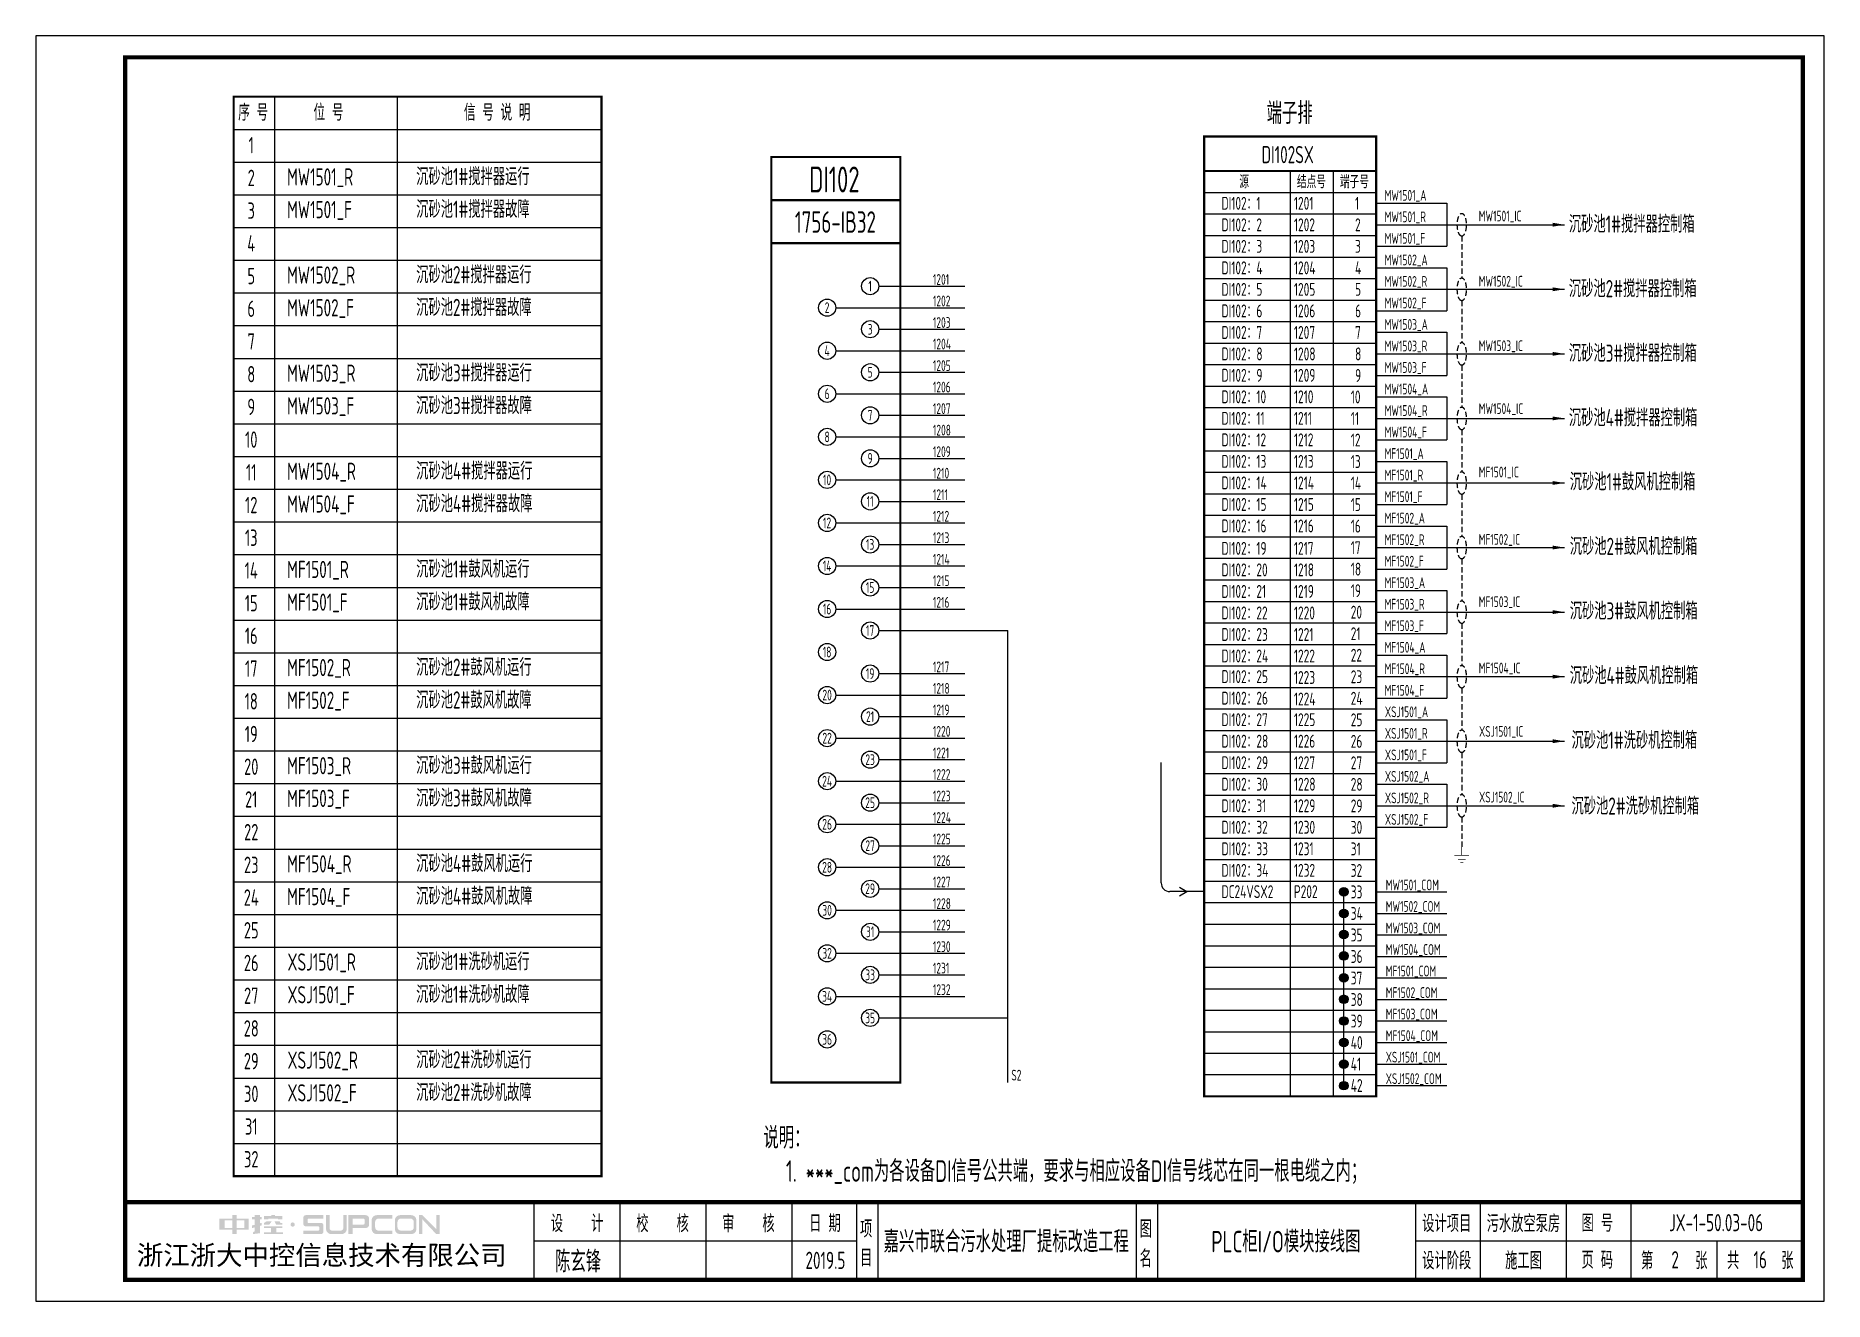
# Model space of a CAD drawing. Header units: millimetres. Extents: x 30557 to 235556, y -116603 to -73383.
# Drawn here: x 130589 to 134747, y -79651 to -76711 of the extents above; entities that cross this region are included whole.
import ezdxf
from ezdxf.enums import TextEntityAlignment as Align

# ---------------------------------------------------------------- set-up
doc = ezdxf.new("R2010")
doc.units = ezdxf.units.MM
doc.linetypes.add('DASHED2', pattern=[0.375, 0.25, -0.125])
doc.layers.add('1', color=3, linetype='Continuous')
doc.layers.add('符号层', color=3, linetype='Continuous')
doc.layers.add('_Drawing', color=7, linetype='Continuous', lineweight=25)
doc.styles.add('supcon', font='sceie.shx', dxfattribs={"width": 0.75, "height": 40, "bigfont": 'sceic.shx'})
doc.styles.add('Title', font='', dxfattribs={"height": 45})
doc.styles.get('Title').set_extended_font_data('SimHei')

msp = doc.modelspace()

# ---------------------------------------------------------------- texts
at = {"style": 'supcon', "width": 0.75}
for s, p in [('序 号', (131094, -76908)), ('位 号', (131269.1, -76908)), ('信 号 说 明', (131661.4, -76908)), ('1', (131089.5, -76984)), ('2', (131089.5, -77060)), ('3', (131089.5, -77136)), ('4', (131089.5, -77212)), ('5', (131089.5, -77288)), ('6', (131089.5, -77364)), ('7', (131089.5, -77440)), ('8', (131089.5, -77516)), ('9', (131089.5, -77592)), ('10', (131089.5, -77668)), ('11', (131089.5, -77744)), ('12', (131089.5, -77820)), ('13', (131089.5, -77896)), ('14', (131089.5, -77972)), ('15', (131089.5, -78048)), ('16', (131089.5, -78124)), ('17', (131089.5, -78200)), ('18', (131089.5, -78276)), ('19', (131089.5, -78352)), ('20', (131089.5, -78428)), ('21', (131089.5, -78504)), ('22', (131089.5, -78580)), ('23', (131089.5, -78656)), ('24', (131089.5, -78732)), ('25', (131089.5, -78808)), ('26', (131089.5, -78884)), ('27', (131089.5, -78960)), ('28', (131089.5, -79036)), ('29', (131089.5, -79112)), ('30', (131089.5, -79188)), ('31', (131089.5, -79264)), ('32', (131089.5, -79340))]:
    msp.add_text(s, height=38, dxfattribs=at).set_placement(p, align=Align.CENTER)
at = {"linetype": 'Continuous', "style": 'supcon', "width": 0.75}
for s, height, p in [('MW1501_R', 40, (131172.9, -77058.7)), ('沉砂池1#搅拌器运行', 40, (131473, -77057.9)), ('MW1501_A', 25, (133724.5, -77094)), ('MW1501_F', 40, (131172.9, -77134.7)), ('沉砂池1#搅拌器故障', 40, (131473, -77133.9)), ('MW1501_R', 25, (133724.5, -77144)), ('MW1501_IC', 25, (133943.3, -77142.1)), ('沉砂池1#搅拌器控制箱', 40, (134152.9, -77168.3)), ('MW1501_F', 25, (133724.5, -77194)), ('MW1502_R', 40, (131172.9, -77286.7)), ('沉砂池2#搅拌器运行', 40, (131473, -77285.9)), ('MW1502_A', 25, (133724.5, -77244)), ('MW1502_R', 25, (133724.5, -77294)), ('MW1502_IC', 25, (133943.3, -77293.5)), ('沉砂池2#搅拌器控制箱', 40, (134152.9, -77318.3)), ('MW1502_F', 40, (131172.9, -77362.7)), ('沉砂池2#搅拌器故障', 40, (131473, -77361.9)), ('MW1502_F', 25, (133724.5, -77344)), ('MW1503_A', 25, (133724.5, -77394)), ('MW1503_R', 25, (133724.5, -77444)), ('MW1503_IC', 25, (133943.3, -77443.5)), ('沉砂池3#搅拌器控制箱', 40, (134152.9, -77468.3)), ('MW1503_R', 40, (131172.9, -77514.7)), ('沉砂池3#搅拌器运行', 40, (131473, -77513.9)), ('MW1503_F', 25, (133724.5, -77494)), ('沉砂池3#搅拌器故障', 40, (131473, -77589.9)), ('MW1504_A', 25, (133724.5, -77544)), ('MW1503_F', 40, (131172.9, -77590.7)), ('MW1504_R', 25, (133724.5, -77594)), ('MW1504_IC', 25, (133943.3, -77589.5)), ('沉砂池4#搅拌器控制箱', 40, (134152.9, -77618.3)), ('MW1504_F', 25, (133724.5, -77644)), ('MF1501_A', 25, (133724.5, -77694)), ('MW1504_R', 40, (131172.9, -77742.7)), ('沉砂池4#搅拌器运行', 40, (131473, -77741.9)), ('MF1501_IC', 25, (133943.3, -77736.8)), ('MF1501_R', 25, (133724.5, -77744)), ('沉砂池1#鼓风机控制箱', 40, (134154.9, -77767.1)), ('MW1504_F', 40, (131172.9, -77818.7)), ('沉砂池4#搅拌器故障', 40, (131473, -77817.9)), ('MF1501_F', 25, (133724.5, -77794)), ('MF1502_A', 25, (133724.5, -77844)), ('MF1502_R', 25, (133724.5, -77894)), ('MF1502_IC', 25, (133943.3, -77893.5)), ('沉砂池2#鼓风机控制箱', 40, (134154.9, -77917.1)), ('MF1502_F', 25, (133724.5, -77944)), ('MF1501_R', 40, (131172.9, -77970.7)), ('沉砂池1#鼓风机运行', 40, (131473, -77969.9)), ('沉砂池1#鼓风机故障', 40, (131473, -78045.9)), ('MF1503_A', 25, (133724.5, -77994)), ('MF1501_F', 40, (131172.9, -78046.7)), ('MF1503_R', 25, (133724.5, -78044)), ('MF1503_IC', 25, (133943.3, -78038.2)), ('沉砂池3#鼓风机控制箱', 40, (134154.9, -78067.1)), ('MF1503_F', 25, (133724.5, -78094)), ('MF1504_A', 25, (133724.5, -78144)), ('MF1502_R', 40, (131172.9, -78198.7)), ('沉砂池2#鼓风机运行', 40, (131473, -78197.9)), ('MF1504_R', 25, (133724.5, -78194)), ('MF1504_IC', 25, (133943.3, -78192.2)), ('沉砂池4#鼓风机控制箱', 40, (134154.9, -78217.1)), ('MF1502_F', 40, (131172.9, -78274.7)), ('沉砂池2#鼓风机故障', 40, (131473, -78273.9)), ('MF1504_F', 25, (133724.5, -78244)), ('XSJ1501_A', 25, (133725.2, -78294)), ('XSJ1501_R', 25, (133725.2, -78344)), ('XSJ1501_IC', 25, (133944, -78339.5)), ('沉砂池1#洗砂机控制箱', 40, (134159, -78367.5)), ('XSJ1501_F', 25, (133725.2, -78394)), ('MF1503_R', 40, (131172.9, -78426.7)), ('沉砂池3#鼓风机运行', 40, (131473, -78425.9)), ('XSJ1502_A', 25, (133725.2, -78444)), ('沉砂池3#鼓风机故障', 40, (131473, -78501.9)), ('MF1503_F', 40, (131172.9, -78502.7)), ('XSJ1502_R', 25, (133725.2, -78494)), ('XSJ1502_IC', 25, (133944, -78492.2)), ('沉砂池2#洗砂机控制箱', 40, (134159, -78520.5)), ('XSJ1502_F', 25, (133725.2, -78544)), ('MF1504_R', 40, (131172.9, -78654.7)), ('沉砂池4#鼓风机运行', 40, (131473, -78653.9)), ('MF1504_F', 40, (131172.9, -78730.7)), ('沉砂池4#鼓风机故障', 40, (131473, -78729.9)), ('XSJ1501_R', 40, (131173.9, -78882.7)), ('沉砂池1#洗砂机运行', 40, (131473, -78881.9)), ('XSJ1501_F', 40, (131173.9, -78958.7)), ('沉砂池1#洗砂机故障', 40, (131473, -78957.9)), ('XSJ1502_R', 40, (131173.9, -79110.7)), ('沉砂池2#洗砂机运行', 40, (131473, -79109.9)), ('XSJ1502_F', 40, (131173.9, -79186.7)), ('沉砂池2#洗砂机故障', 40, (131473, -79185.9))]:
    msp.add_text(s, height=height, dxfattribs=at).set_placement(p)
at = {"color": 3, "style": 'supcon', "width": 0.75}
for s, height, p in [('DI102', 60, (132445.3, -77044.6)), ('污水放空泵房', 40, (134047.3, -79468.3)), ('陈玄锋', 50, (131849.4, -79555.9)), ('2019.5', 40, (132424.4, -79555.9)), ('2', 40, (134399.9, -79554.5)), ('16', 40, (134597.8, -79554.5))]:
    msp.add_text(s, height=height, dxfattribs=at).set_placement(p, align=Align.MIDDLE)
for s, p in [('DI102：1', (133345.3, -77115)), ('DI102：2', (133345.3, -77165)), ('DI102：3', (133345.3, -77215)), ('DI102：4', (133345.3, -77265)), ('DI102：5', (133345.3, -77315)), ('DI102：6', (133345.3, -77365)), ('DI102：7', (133345.3, -77415)), ('DI102：8', (133345.3, -77465)), ('DI102：9', (133345.3, -77514.6)), ('DI102：10', (133345.3, -77564.6)), ('DI102：11', (133345.3, -77614.6)), ('DI102：12', (133345.3, -77664.6)), ('DI102：13', (133345.3, -77714.6)), ('DI102：14', (133345.3, -77764.6)), ('DI102：15', (133345.3, -77814.6)), ('DI102：16', (133345.3, -77864.6)), ('DI102：19', (133345.3, -77916.7)), ('DI102：20', (133345.3, -77966.7)), ('DI102：21', (133345.3, -78016.7)), ('DI102：22', (133345.3, -78066.7)), ('DI102：23', (133345.3, -78116.7)), ('DI102：24', (133345.3, -78166.7)), ('DI102：25', (133345.3, -78214.7)), ('DI102：26', (133345.3, -78264.7)), ('DI102：27', (133345.3, -78314.7)), ('DI102：28', (133345.3, -78364.7)), ('DI102：29', (133345.3, -78414.7)), ('DI102：30', (133345.3, -78464.7)), ('DI102：31', (133345.3, -78514.7)), ('DI102：32', (133345.3, -78564.7)), ('DI102：33', (133345.3, -78614.7)), ('DI102：34', (133345.3, -78664.7))]:
    msp.add_text(s, height=30, dxfattribs=at).set_placement(p)
at = {"color": 7, "style": 'supcon', "width": 0.75}
msp.add_text('DC24VSX2', height=30, dxfattribs=at).set_placement((133345.3, -78714.3))
at = {"insert": (133727.1, -78671.2), "char_height": 25, "attachment_point": 1, "line_spacing_factor": 1.2, "style": 'supcon'}
msp.add_mtext('MW1501_COM\\PMW1502_COM\\PMW1503_COM\\PMW1504_COM\\PMF1501_COM\\PMF1502_COM\\PMF1503_COM\\PMF1504_COM\\PXSJ1501_COM\\PXSJ1502_COM\\P', dxfattribs=at)
at = {"layer": '1', "style": 'supcon', "width": 0.75}
msp.add_text('DI102SX', height=40, dxfattribs=at).set_placement((133499.2, -77006.9), align=Align.CENTER)
at = {"layer": '1', "color": 3, "style": 'supcon', "width": 0.75}
for s, height, p in [('1201', 30, (133513.6, -77115)), ('1202', 30, (133513.6, -77165)), ('1203', 30, (133513.6, -77215)), ('1204', 30, (133513.6, -77265)), ('1201', 25, (132674.3, -77289.5)), ('1205', 30, (133513.6, -77315)), ('1202', 25, (132674.3, -77339.5)), ('1206', 30, (133513.6, -77365)), ('1203', 25, (132674.3, -77389.5)), ('1204', 25, (132674.3, -77439.5)), ('1207', 30, (133513.6, -77415)), ('1208', 30, (133513.6, -77465)), ('1205', 25, (132674.3, -77489.5)), ('1209', 30, (133513.6, -77514.6)), ('1206', 25, (132674.3, -77539.5)), ('1210', 30, (133513.6, -77564.6)), ('1207', 25, (132674.3, -77589.5)), ('1211', 30, (133513.6, -77614.6)), ('1208', 25, (132674.3, -77639.5)), ('1209', 25, (132674.3, -77689.5)), ('1212', 30, (133513.6, -77664.6)), ('1213', 30, (133513.6, -77714.6)), ('1210', 25, (132674.3, -77739.5)), ('1214', 30, (133513.6, -77764.6)), ('1211', 25, (132674.3, -77789.5)), ('1215', 30, (133513.6, -77814.6)), ('1212', 25, (132674.3, -77839.5)), ('1216', 30, (133513.6, -77864.6)), ('1213', 25, (132674.3, -77889.5)), ('1214', 25, (132674.3, -77939.5)), ('1217', 30, (133513.6, -77916.7)), ('1218', 30, (133513.6, -77966.7)), ('1215', 25, (132674.3, -77989.5)), ('1219', 30, (133513.6, -78016.7)), ('1216', 25, (132674.3, -78039.5)), ('1220', 30, (133513.6, -78066.7)), ('1221', 30, (133513.6, -78116.7)), ('1217', 25, (132674.3, -78189.5)), ('1222', 30, (133513.6, -78166.7)), ('1223', 30, (133513.6, -78216.7)), ('1218', 25, (132674.3, -78239.5)), ('1224', 30, (133513.6, -78266.7)), ('1219', 25, (132674.3, -78289.5)), ('1225', 30, (133513.6, -78314.7)), ('1220', 25, (132674.3, -78339.5)), ('1226', 30, (133513.6, -78364.7)), ('1221', 25, (132674.3, -78389.5)), ('1222', 25, (132674.3, -78439.5)), ('1227', 30, (133513.6, -78414.7)), ('1228', 30, (133513.6, -78464.7)), ('1223', 25, (132674.3, -78489.5)), ('1229', 30, (133513.6, -78514.7)), ('1224', 25, (132674.3, -78539.5)), ('1230', 30, (133513.6, -78564.7)), ('1225', 25, (132674.3, -78589.5)), ('1231', 30, (133513.6, -78614.7)), ('1226', 25, (132674.3, -78639.5)), ('1227', 25, (132674.3, -78689.5)), ('1232', 30, (133513.6, -78664.7)), ('P202', 30, (133513.6, -78714.3)), ('1228', 25, (132674.3, -78739.5)), ('1229', 25, (132674.3, -78789.5)), ('1230', 25, (132674.3, -78839.5)), ('1231', 25, (132674.3, -78889.5)), ('1232', 25, (132674.3, -78939.5)), ('S2', 25, (132856.6, -79138.1))]:
    msp.add_text(s, height=height, dxfattribs=at).set_placement(p)
at = {"layer": '_Drawing', "color": 3, "style": 'supcon', "width": 0.75}
for s, height, p in [('说明：', 50, (132333.8, -79268.8)), ('1. ***_com为各设备DI信号公共端，要求与相应设备DI信号线芯在同一根电缆之内；', 50, (133007.1, -79348.1)), ('JX-1-50.03-06', 40, (134495.1, -79468.3)), ('嘉兴市联合污水处理厂提标改造工程', 50, (132844.9, -79509.8)), ('PLC柜I/O模块接线图', 50, (133494.9, -79509.8))]:
    msp.add_text(s, height=height, dxfattribs=at).set_placement(p, align=Align.MIDDLE)
at = {"layer": '符号层', "color": 4, "style": 'supcon', "width": 0.75}
msp.add_text('端子排', height=50, dxfattribs=at).set_placement((133450.4, -76915.5))

# ---------------------------------------------------------------- blocks, each defined once
blk = doc.blocks.new('中控·SUPCON')
at = {"linetype": 'Continuous'}
h = blk.add_hatch(color=2, dxfattribs=at)
h.dxf.hatch_style = 1
h.paths.add_polyline_path([(34, 33), (20, 33), (20, 37), (15, 37), (15, 36), (15, 33), (0, 33), (0, 20), (13, 20), (15, 20), (15, 15), (20, 15), (20, 20), (22, 20), (34, 20)])
h.paths.add_polyline_path([(20, 30), (20, 31), (29, 31), (29, 22), (20, 22)], flags=16)
h.paths.add_polyline_path([(15, 30), (15, 22), (6, 22), (6, 31), (15, 31)], flags=16)
h.paths.add_polyline_path([(47, 32), (49, 32), (49, 35), (47, 35), (47, 37), (41, 37), (41, 35), (38, 35), (38, 32), (41, 32), (41, 25.8), (38, 25), (38, 22), (41, 22.8), (41, 18.3), (39, 17), (39, 15), (47, 16), (47, 24.5), (49, 25), (49, 28), (47, 27.5)])
h.paths.add_polyline_path([(61, 30), (55, 30), (52, 28), (52, 26), (58, 26)])
h.paths.add_polyline_path([(73, 28), (71, 28), (70, 30), (64, 30), (66, 26), (73, 26)])
h.paths.add_polyline_path([(73, 36), (64.6, 36), (64.6, 37), (60.4, 37), (60.4, 36), (52, 36), (52, 32), (56.8, 32), (56.8, 33.1), (68.2, 33.1), (68.2, 32), (73, 32)])
h.paths.add_polyline_path([(66, 22), (73, 22), (73, 24), (52, 24), (52, 22), (60, 22), (60, 17), (52, 17), (52, 15), (74, 15), (74, 17), (66, 17)])
h.paths.add_polyline_path([(82.7, 26.1, 1), (87.6, 26.1, 1)])
h.paths.add_polyline_path([(118, 28), (103.5, 28, -0.414214), (102.5, 29), (102.5, 32, -0.414214), (103.5, 33), (121, 33), (121, 37), (100.5, 37, 0.414214), (97.5, 34), (97.5, 27, 0.414214), (100.5, 24), (115, 24, -0.414214), (116, 23), (116, 20, -0.414214), (115, 19), (97.5, 19), (97.5, 15), (118, 15, 0.414214), (121, 18), (121, 25, 0.414214)])
h.paths.add_polyline_path([(128, 37), (124, 37), (124, 36), (124, 21, 0.414214), (130, 15), (142, 15, 0.414214), (148, 21), (148, 37), (144, 37), (144, 22, -0.414214), (141, 19), (131, 19, -0.414214), (128, 22)])
h.paths.add_polyline_path([(174, 26), (174, 33, 0.414214), (170, 37), (150, 37), (150, 36), (150, 15), (155, 15), (155, 22), (170, 22, 0.414214)])
h.paths.add_polyline_path([(167, 26), (155, 26), (155, 33), (167, 33, -0.414214), (169, 31), (169, 28, -0.414214)], flags=16)
h.paths.add_polyline_path([(201, 19), (185, 19, -0.414214), (181, 23), (181, 29, -0.414214), (185, 33), (201, 33), (201, 37), (183, 37, 0.414214), (177, 31), (177, 21, 0.414214), (183, 15), (201, 15)])
h.paths.add_polyline_path([(229, 21), (229, 31, 0.414214), (223, 37), (210, 37, 0.414214), (204, 31), (204, 21, 0.414214), (210, 15), (223, 15, 0.414214)])
h.paths.add_polyline_path([(207, 23), (207, 29, -0.414214), (211, 33), (222, 33, -0.414214), (226, 29), (226, 23, -0.414214), (222, 19), (211, 19, -0.414214)], flags=16)
h.paths.add_polyline_path([(236, 32.1), (252, 15), (256, 15), (256, 37), (252, 37), (252, 21), (236, 37), (232, 37), (232, 36), (232, 15), (236, 15)])
h = blk.add_hatch(color=2, dxfattribs=at)
h.dxf.hatch_style = 1
h.paths.add_polyline_path([(34, 33), (20, 33), (20, 37), (15, 37), (15, 36), (15, 33), (0, 33), (0, 20), (13, 20), (15, 20), (15, 15), (20, 15), (20, 20), (22, 20), (34, 20)])
h.paths.add_polyline_path([(20, 30), (20, 31), (29, 31), (29, 22), (20, 22)], flags=16)
h.paths.add_polyline_path([(15, 30), (15, 22), (6, 22), (6, 31), (15, 31)], flags=16)
h.paths.add_polyline_path([(47, 32), (49, 32), (49, 35), (47, 35), (47, 37), (41, 37), (41, 35), (38, 35), (38, 32), (41, 32), (41, 25.8), (38, 25), (38, 22), (41, 22.8), (41, 18.3), (39, 17), (39, 15), (47, 16), (47, 24.5), (49, 25), (49, 28), (47, 27.5)])
h.paths.add_polyline_path([(61, 30), (55, 30), (52, 28), (52, 26), (58, 26)])
h.paths.add_polyline_path([(73, 28), (71, 28), (70, 30), (64, 30), (66, 26), (73, 26)])
h.paths.add_polyline_path([(73, 36), (64.6, 36), (64.6, 37), (60.4, 37), (60.4, 36), (52, 36), (52, 32), (56.8, 32), (56.8, 33.1), (68.2, 33.1), (68.2, 32), (73, 32)])
h.paths.add_polyline_path([(66, 22), (73, 22), (73, 24), (52, 24), (52, 22), (60, 22), (60, 17), (52, 17), (52, 15), (74, 15), (74, 17), (66, 17)])
h.paths.add_polyline_path([(82.7, 26.1, 1), (87.6, 26.1, 1)])
h.paths.add_polyline_path([(118, 28), (103.5, 28, -0.414214), (102.5, 29), (102.5, 32, -0.414214), (103.5, 33), (121, 33), (121, 37), (100.5, 37, 0.414214), (97.5, 34), (97.5, 27, 0.414214), (100.5, 24), (115, 24, -0.414214), (116, 23), (116, 20, -0.414214), (115, 19), (97.5, 19), (97.5, 15), (118, 15, 0.414214), (121, 18), (121, 25, 0.414214)])
h.paths.add_polyline_path([(128, 37), (124, 37), (124, 36), (124, 21, 0.414214), (130, 15), (142, 15, 0.414214), (148, 21), (148, 37), (144, 37), (144, 22, -0.414214), (141, 19), (131, 19, -0.414214), (128, 22)])
h.paths.add_polyline_path([(174, 26), (174, 33, 0.414214), (170, 37), (150, 37), (150, 36), (150, 15), (155, 15), (155, 22), (170, 22, 0.414214)])
h.paths.add_polyline_path([(167, 26), (155, 26), (155, 33), (167, 33, -0.414214), (169, 31), (169, 28, -0.414214)], flags=16)
h.paths.add_polyline_path([(201, 19), (185, 19, -0.414214), (181, 23), (181, 29, -0.414214), (185, 33), (201, 33), (201, 37), (183, 37, 0.414214), (177, 31), (177, 21, 0.414214), (183, 15), (201, 15)])
h.paths.add_polyline_path([(229, 21), (229, 31, 0.414214), (223, 37), (210, 37, 0.414214), (204, 31), (204, 21, 0.414214), (210, 15), (223, 15, 0.414214)])
h.paths.add_polyline_path([(207, 23), (207, 29, -0.414214), (211, 33), (222, 33, -0.414214), (226, 29), (226, 23, -0.414214), (222, 19), (211, 19, -0.414214)], flags=16)
h.paths.add_polyline_path([(236, 32.1), (252, 15), (256, 15), (256, 37), (252, 37), (252, 21), (236, 37), (232, 37), (232, 36), (232, 15), (236, 15)])
h = blk.add_hatch(color=2, dxfattribs=at)
h.dxf.hatch_style = 1
h.paths.add_polyline_path([(34, 33), (20, 33), (20, 37), (15, 37), (15, 36), (15, 33), (0, 33), (0, 20), (13, 20), (15, 20), (15, 15), (20, 15), (20, 20), (22, 20), (34, 20)])
h.paths.add_polyline_path([(20, 30), (20, 31), (29, 31), (29, 22), (20, 22)], flags=16)
h.paths.add_polyline_path([(15, 30), (15, 22), (6, 22), (6, 31), (15, 31)], flags=16)
h.paths.add_polyline_path([(47, 32), (49, 32), (49, 35), (47, 35), (47, 37), (41, 37), (41, 35), (38, 35), (38, 32), (41, 32), (41, 25.8), (38, 25), (38, 22), (41, 22.8), (41, 18.3), (39, 17), (39, 15), (47, 16), (47, 24.5), (49, 25), (49, 28), (47, 27.5)])
h.paths.add_polyline_path([(61, 30), (55, 30), (52, 28), (52, 26), (58, 26)])
h.paths.add_polyline_path([(73, 28), (71, 28), (70, 30), (64, 30), (66, 26), (73, 26)])
h.paths.add_polyline_path([(73, 36), (64.6, 36), (64.6, 37), (60.4, 37), (60.4, 36), (52, 36), (52, 32), (56.8, 32), (56.8, 33.1), (68.2, 33.1), (68.2, 32), (73, 32)])
h.paths.add_polyline_path([(66, 22), (73, 22), (73, 24), (52, 24), (52, 22), (60, 22), (60, 17), (52, 17), (52, 15), (74, 15), (74, 17), (66, 17)])
h.paths.add_polyline_path([(82.7, 26.1, 1), (87.6, 26.1, 1)])
h.paths.add_polyline_path([(118, 28), (103.5, 28, -0.414214), (102.5, 29), (102.5, 32, -0.414214), (103.5, 33), (121, 33), (121, 37), (100.5, 37, 0.414214), (97.5, 34), (97.5, 27, 0.414214), (100.5, 24), (115, 24, -0.414214), (116, 23), (116, 20, -0.414214), (115, 19), (97.5, 19), (97.5, 15), (118, 15, 0.414214), (121, 18), (121, 25, 0.414214)])
h.paths.add_polyline_path([(128, 37), (124, 37), (124, 36), (124, 21, 0.414214), (130, 15), (142, 15, 0.414214), (148, 21), (148, 37), (144, 37), (144, 22, -0.414214), (141, 19), (131, 19, -0.414214), (128, 22)])
h.paths.add_polyline_path([(174, 26), (174, 33, 0.414214), (170, 37), (150, 37), (150, 36), (150, 15), (155, 15), (155, 22), (170, 22, 0.414214)])
h.paths.add_polyline_path([(167, 26), (155, 26), (155, 33), (167, 33, -0.414214), (169, 31), (169, 28, -0.414214)], flags=16)
h.paths.add_polyline_path([(201, 19), (185, 19, -0.414214), (181, 23), (181, 29, -0.414214), (185, 33), (201, 33), (201, 37), (183, 37, 0.414214), (177, 31), (177, 21, 0.414214), (183, 15), (201, 15)])
h.paths.add_polyline_path([(229, 21), (229, 31, 0.414214), (223, 37), (210, 37, 0.414214), (204, 31), (204, 21, 0.414214), (210, 15), (223, 15, 0.414214)])
h.paths.add_polyline_path([(207, 23), (207, 29, -0.414214), (211, 33), (222, 33, -0.414214), (226, 29), (226, 23, -0.414214), (222, 19), (211, 19, -0.414214)], flags=16)
h.paths.add_polyline_path([(236, 32.1), (252, 15), (256, 15), (256, 37), (252, 37), (252, 21), (236, 37), (232, 37), (232, 36), (232, 15), (236, 15)])
h = blk.add_hatch(color=2, dxfattribs=at)
h.dxf.hatch_style = 1
h.paths.add_polyline_path([(34, 33), (20, 33), (20, 37), (15, 37), (15, 36), (15, 33), (0, 33), (0, 20), (13, 20), (15, 20), (15, 15), (20, 15), (20, 20), (22, 20), (34, 20)])
h.paths.add_polyline_path([(20, 30), (20, 31), (29, 31), (29, 22), (20, 22)], flags=16)
h.paths.add_polyline_path([(15, 30), (15, 22), (6, 22), (6, 31), (15, 31)], flags=16)
h.paths.add_polyline_path([(47, 32), (49, 32), (49, 35), (47, 35), (47, 37), (41, 37), (41, 35), (38, 35), (38, 32), (41, 32), (41, 25.8), (38, 25), (38, 22), (41, 22.8), (41, 18.3), (39, 17), (39, 15), (47, 16), (47, 24.5), (49, 25), (49, 28), (47, 27.5)])
h.paths.add_polyline_path([(61, 30), (55, 30), (52, 28), (52, 26), (58, 26)])
h.paths.add_polyline_path([(73, 28), (71, 28), (70, 30), (64, 30), (66, 26), (73, 26)])
h.paths.add_polyline_path([(73, 36), (64.6, 36), (64.6, 37), (60.4, 37), (60.4, 36), (52, 36), (52, 32), (56.8, 32), (56.8, 33.1), (68.2, 33.1), (68.2, 32), (73, 32)])
h.paths.add_polyline_path([(66, 22), (73, 22), (73, 24), (52, 24), (52, 22), (60, 22), (60, 17), (52, 17), (52, 15), (74, 15), (74, 17), (66, 17)])
h.paths.add_polyline_path([(82.7, 26.1, 1), (87.6, 26.1, 1)])
h.paths.add_polyline_path([(118, 28), (103.5, 28, -0.414214), (102.5, 29), (102.5, 32, -0.414214), (103.5, 33), (121, 33), (121, 37), (100.5, 37, 0.414214), (97.5, 34), (97.5, 27, 0.414214), (100.5, 24), (115, 24, -0.414214), (116, 23), (116, 20, -0.414214), (115, 19), (97.5, 19), (97.5, 15), (118, 15, 0.414214), (121, 18), (121, 25, 0.414214)])
h.paths.add_polyline_path([(128, 37), (124, 37), (124, 36), (124, 21, 0.414214), (130, 15), (142, 15, 0.414214), (148, 21), (148, 37), (144, 37), (144, 22, -0.414214), (141, 19), (131, 19, -0.414214), (128, 22)])
h.paths.add_polyline_path([(174, 26), (174, 33, 0.414214), (170, 37), (150, 37), (150, 36), (150, 15), (155, 15), (155, 22), (170, 22, 0.414214)])
h.paths.add_polyline_path([(167, 26), (155, 26), (155, 33), (167, 33, -0.414214), (169, 31), (169, 28, -0.414214)], flags=16)
h.paths.add_polyline_path([(201, 19), (185, 19, -0.414214), (181, 23), (181, 29, -0.414214), (185, 33), (201, 33), (201, 37), (183, 37, 0.414214), (177, 31), (177, 21, 0.414214), (183, 15), (201, 15)])
h.paths.add_polyline_path([(229, 21), (229, 31, 0.414214), (223, 37), (210, 37, 0.414214), (204, 31), (204, 21, 0.414214), (210, 15), (223, 15, 0.414214)])
h.paths.add_polyline_path([(207, 23), (207, 29, -0.414214), (211, 33), (222, 33, -0.414214), (226, 29), (226, 23, -0.414214), (222, 19), (211, 19, -0.414214)], flags=16)
h.paths.add_polyline_path([(236, 32.1), (252, 15), (256, 15), (256, 37), (252, 37), (252, 21), (236, 37), (232, 37), (232, 36), (232, 15), (236, 15)])
h = blk.add_hatch(color=2, dxfattribs=at)
h.dxf.hatch_style = 1
h.paths.add_polyline_path([(34, 33), (20, 33), (20, 37), (15, 37), (15, 36), (15, 33), (0, 33), (0, 20), (13, 20), (15, 20), (15, 15), (20, 15), (20, 20), (22, 20), (34, 20)])
h.paths.add_polyline_path([(20, 30), (20, 31), (29, 31), (29, 22), (20, 22)], flags=16)
h.paths.add_polyline_path([(15, 30), (15, 22), (6, 22), (6, 31), (15, 31)], flags=16)
h.paths.add_polyline_path([(47, 32), (49, 32), (49, 35), (47, 35), (47, 37), (41, 37), (41, 35), (38, 35), (38, 32), (41, 32), (41, 25.8), (38, 25), (38, 22), (41, 22.8), (41, 18.3), (39, 17), (39, 15), (47, 16), (47, 24.5), (49, 25), (49, 28), (47, 27.5)])
h.paths.add_polyline_path([(61, 30), (55, 30), (52, 28), (52, 26), (58, 26)])
h.paths.add_polyline_path([(73, 28), (71, 28), (70, 30), (64, 30), (66, 26), (73, 26)])
h.paths.add_polyline_path([(73, 36), (64.6, 36), (64.6, 37), (60.4, 37), (60.4, 36), (52, 36), (52, 32), (56.8, 32), (56.8, 33.1), (68.2, 33.1), (68.2, 32), (73, 32)])
h.paths.add_polyline_path([(66, 22), (73, 22), (73, 24), (52, 24), (52, 22), (60, 22), (60, 17), (52, 17), (52, 15), (74, 15), (74, 17), (66, 17)])
h.paths.add_polyline_path([(82.7, 26.1, 1), (87.6, 26.1, 1)])
h.paths.add_polyline_path([(118, 28), (103.5, 28, -0.414214), (102.5, 29), (102.5, 32, -0.414214), (103.5, 33), (121, 33), (121, 37), (100.5, 37, 0.414214), (97.5, 34), (97.5, 27, 0.414214), (100.5, 24), (115, 24, -0.414214), (116, 23), (116, 20, -0.414214), (115, 19), (97.5, 19), (97.5, 15), (118, 15, 0.414214), (121, 18), (121, 25, 0.414214)])
h.paths.add_polyline_path([(128, 37), (124, 37), (124, 36), (124, 21, 0.414214), (130, 15), (142, 15, 0.414214), (148, 21), (148, 37), (144, 37), (144, 22, -0.414214), (141, 19), (131, 19, -0.414214), (128, 22)])
h.paths.add_polyline_path([(174, 26), (174, 33, 0.414214), (170, 37), (150, 37), (150, 36), (150, 15), (155, 15), (155, 22), (170, 22, 0.414214)])
h.paths.add_polyline_path([(167, 26), (155, 26), (155, 33), (167, 33, -0.414214), (169, 31), (169, 28, -0.414214)], flags=16)
h.paths.add_polyline_path([(201, 19), (185, 19, -0.414214), (181, 23), (181, 29, -0.414214), (185, 33), (201, 33), (201, 37), (183, 37, 0.414214), (177, 31), (177, 21, 0.414214), (183, 15), (201, 15)])
h.paths.add_polyline_path([(229, 21), (229, 31, 0.414214), (223, 37), (210, 37, 0.414214), (204, 31), (204, 21, 0.414214), (210, 15), (223, 15, 0.414214)])
h.paths.add_polyline_path([(207, 23), (207, 29, -0.414214), (211, 33), (222, 33, -0.414214), (226, 29), (226, 23, -0.414214), (222, 19), (211, 19, -0.414214)], flags=16)
h.paths.add_polyline_path([(236, 32.1), (252, 15), (256, 15), (256, 37), (252, 37), (252, 21), (236, 37), (232, 37), (232, 36), (232, 15), (236, 15)])
h = blk.add_hatch(color=2, dxfattribs=at)
h.dxf.hatch_style = 1
h.paths.add_polyline_path([(34, 33), (20, 33), (20, 37), (15, 37), (15, 36), (15, 33), (0, 33), (0, 20), (13, 20), (15, 20), (15, 15), (20, 15), (20, 20), (22, 20), (34, 20)])
h.paths.add_polyline_path([(20, 30), (20, 31), (29, 31), (29, 22), (20, 22)], flags=16)
h.paths.add_polyline_path([(15, 30), (15, 22), (6, 22), (6, 31), (15, 31)], flags=16)
h.paths.add_polyline_path([(47, 32), (49, 32), (49, 35), (47, 35), (47, 37), (41, 37), (41, 35), (38, 35), (38, 32), (41, 32), (41, 25.8), (38, 25), (38, 22), (41, 22.8), (41, 18.3), (39, 17), (39, 15), (47, 16), (47, 24.5), (49, 25), (49, 28), (47, 27.5)])
h.paths.add_polyline_path([(61, 30), (55, 30), (52, 28), (52, 26), (58, 26)])
h.paths.add_polyline_path([(73, 28), (71, 28), (70, 30), (64, 30), (66, 26), (73, 26)])
h.paths.add_polyline_path([(73, 36), (64.6, 36), (64.6, 37), (60.4, 37), (60.4, 36), (52, 36), (52, 32), (56.8, 32), (56.8, 33.1), (68.2, 33.1), (68.2, 32), (73, 32)])
h.paths.add_polyline_path([(66, 22), (73, 22), (73, 24), (52, 24), (52, 22), (60, 22), (60, 17), (52, 17), (52, 15), (74, 15), (74, 17), (66, 17)])
h.paths.add_polyline_path([(82.7, 26.1, 1), (87.6, 26.1, 1)])
h.paths.add_polyline_path([(118, 28), (103.5, 28, -0.414214), (102.5, 29), (102.5, 32, -0.414214), (103.5, 33), (121, 33), (121, 37), (100.5, 37, 0.414214), (97.5, 34), (97.5, 27, 0.414214), (100.5, 24), (115, 24, -0.414214), (116, 23), (116, 20, -0.414214), (115, 19), (97.5, 19), (97.5, 15), (118, 15, 0.414214), (121, 18), (121, 25, 0.414214)])
h.paths.add_polyline_path([(128, 37), (124, 37), (124, 36), (124, 21, 0.414214), (130, 15), (142, 15, 0.414214), (148, 21), (148, 37), (144, 37), (144, 22, -0.414214), (141, 19), (131, 19, -0.414214), (128, 22)])
h.paths.add_polyline_path([(174, 26), (174, 33, 0.414214), (170, 37), (150, 37), (150, 36), (150, 15), (155, 15), (155, 22), (170, 22, 0.414214)])
h.paths.add_polyline_path([(167, 26), (155, 26), (155, 33), (167, 33, -0.414214), (169, 31), (169, 28, -0.414214)], flags=16)
h.paths.add_polyline_path([(201, 19), (185, 19, -0.414214), (181, 23), (181, 29, -0.414214), (185, 33), (201, 33), (201, 37), (183, 37, 0.414214), (177, 31), (177, 21, 0.414214), (183, 15), (201, 15)])
h.paths.add_polyline_path([(229, 21), (229, 31, 0.414214), (223, 37), (210, 37, 0.414214), (204, 31), (204, 21, 0.414214), (210, 15), (223, 15, 0.414214)])
h.paths.add_polyline_path([(207, 23), (207, 29, -0.414214), (211, 33), (222, 33, -0.414214), (226, 29), (226, 23, -0.414214), (222, 19), (211, 19, -0.414214)], flags=16)
h.paths.add_polyline_path([(236, 32.1), (252, 15), (256, 15), (256, 37), (252, 37), (252, 21), (236, 37), (232, 37), (232, 36), (232, 15), (236, 15)])
blk = doc.blocks.new('supcon图框')
at = {"linetype": 'Continuous'}
for p, q in [((6145.7, 4361.7), (1987.7, 4361.7)), ((1987.7, 4361.7), (1987.7, 1421.7)), ((6145.7, 1421.7), (6145.7, 4361.7)), ((1987.7, 1421.7), (6145.7, 1421.7))]:
    blk.add_line(p, q, dxfattribs=at)
for p, q in [((3145.7, 1651.7), (3145.7, 1471.7)), ((3345.7, 1651.7), (3345.7, 1471.7)), ((3545.7, 1651.7), (3545.7, 1471.7)), ((3745.7, 1651.7), (3745.7, 1471.7)), ((3895.7, 1651.7), (3895.7, 1471.7)), ((3945.7, 1651.7), (3945.7, 1471.7)), ((4545.7, 1651.7), (4545.7, 1471.7)), ((4595.7, 1651.7), (4595.7, 1471.7)), ((5195.7, 1651.7), (5195.7, 1471.7)), ((5345.7, 1651.7), (5345.7, 1471.7)), ((5545.7, 1651.7), (5545.7, 1471.7)), ((5695.7, 1651.7), (5695.7, 1471.7)), ((3145.7, 1561.7), (3895.7, 1561.7)), ((5195.7, 1561.7), (6095.7, 1561.7)), ((5895.7, 1561.7), (5895.7, 1471.7))]:
    blk.add_line(p, q)
at = {"linetype": 'Continuous', "const_width": 10}
blk.add_lwpolyline([(2195.7, 4311.7), (6095.7, 4311.7), (6095.7, 1471.7), (2195.7, 1471.7)], close=True, dxfattribs=at)
blk.add_lwpolyline([(2195.7, 1651.7), (6095.7, 1651.7)], dxfattribs=at)
at = {"linetype": 'Continuous', "xscale": 2, "yscale": 2, "zscale": 2}
blk.add_blockref('中控·SUPCON', (2414.6, 1547.7), dxfattribs=at)
at = {"style": 'supcon', "width": 0.75}
for s, p in [('设    计', (3246.2, 1604.2)), ('校    核', (3444.8, 1604.2)), ('审    核', (3644.5, 1604.2)), ('日 期', (3822.5, 1604.2)), ('设计项目', (5268, 1604.2)), ('图 号', (5618, 1604.2)), ('项', (3918.2, 1590.7)), ('图', (4568.2, 1590.7)), ('目', (3918.2, 1522.9)), ('名', (4568.2, 1522.9)), ('设计阶段', (5268, 1518.1)), ('施工图', (5446.5, 1518.1)), ('页 码', (5618, 1518.1)), ('第      张', (5797, 1518.1)), ('共      张', (5997, 1518.1))]:
    blk.add_text(s, height=40, dxfattribs=at).set_placement(p, align=Align.MIDDLE)
at = {"style": 'Title'}
blk.add_text('浙江浙大中控信息技术有限公司', height=45, dxfattribs=at).set_placement((2222.8, 1506.2))
blk = doc.blocks.new('DI端子_42')
at = {"lineweight": -3}
h = blk.add_hatch(color=256, dxfattribs=at)
h.dxf.hatch_style = 1
h.paths.add_polyline_path([(10680.5, 453.6, 1), (10660.5, 453.6, 1)])
h = blk.add_hatch(color=256, dxfattribs=at)
h.dxf.hatch_style = 1
h.paths.add_polyline_path([(10680.5, 403.6, 1), (10660.5, 403.6, 1)])
h = blk.add_hatch(color=256, dxfattribs=at)
h.dxf.hatch_style = 1
h.paths.add_polyline_path([(10680.5, 354.9, 1), (10660.5, 354.9, 1)])
h = blk.add_hatch(color=256, dxfattribs=at)
h.dxf.hatch_style = 1
h.paths.add_polyline_path([(10680.5, 304.9, 1), (10660.5, 304.9, 1)])
h = blk.add_hatch(color=256, dxfattribs=at)
h.dxf.hatch_style = 1
h.paths.add_polyline_path([(10680.5, 254.2, 1), (10660.5, 254.2, 1)])
h = blk.add_hatch(color=256, dxfattribs=at)
h.dxf.hatch_style = 1
h.paths.add_polyline_path([(10680.5, 204.2, 1), (10660.5, 204.2, 1)])
h = blk.add_hatch(color=256, dxfattribs=at)
h.dxf.hatch_style = 1
h.paths.add_polyline_path([(10680.5, 153.8, 1), (10660.5, 153.8, 1)])
h = blk.add_hatch(color=256, dxfattribs=at)
h.dxf.hatch_style = 1
h.paths.add_polyline_path([(10680.5, 103.8, 1), (10660.5, 103.8, 1)])
h = blk.add_hatch(color=256, dxfattribs=at)
h.dxf.hatch_style = 1
h.paths.add_polyline_path([(10680.5, 53.5, 1), (10660.5, 53.5, 1)])
h = blk.add_hatch(color=256, dxfattribs=at)
h.dxf.hatch_style = 1
h.paths.add_polyline_path([(10680.5, 3.5, 1), (10660.5, 3.5, 1)])
for p, q in [((10345.5, 2208.8), (10345.5, 78.8)), ((10745.5, 2208.8), (10345.5, 2208.8)), ((10745.5, 78.8), (10745.5, 2208.8)), ((10545.5, 2128.8), (10545.5, 78.8)), ((10645.5, 2128.8), (10645.5, 78.8)), ((10345.5, 2078.8), (10745.5, 2078.8)), ((10345.5, 2028.8), (10745.5, 2028.8)), ((10345.5, 1978.8), (10745.5, 1978.8)), ((10345.5, 1928.8), (10745.5, 1928.8)), ((10345.5, 1878.8), (10745.5, 1878.8)), ((10345.5, 1828.8), (10745.5, 1828.8)), ((10345.5, 1778.8), (10745.5, 1778.8)), ((10345.5, 1728.8), (10745.5, 1728.8)), ((10345.5, 1678.8), (10745.5, 1678.8)), ((10345.5, 1628.8), (10745.5, 1628.8)), ((10345.5, 1578.8), (10745.5, 1578.8)), ((10345.5, 1528.8), (10745.5, 1528.8)), ((10345.5, 1478.8), (10745.5, 1478.8)), ((10345.5, 1428.8), (10745.5, 1428.8)), ((10345.5, 1378.8), (10745.5, 1378.8)), ((10345.5, 1328.8), (10745.5, 1328.8)), ((10345.5, 1278.8), (10745.5, 1278.8)), ((10345.5, 1228.8), (10745.5, 1228.8)), ((10345.5, 1178.8), (10745.5, 1178.8)), ((10345.5, 1128.8), (10745.5, 1128.8)), ((10345.5, 1078.8), (10745.5, 1078.8)), ((10345.5, 1028.8), (10745.5, 1028.8)), ((10345.5, 978.8), (10745.5, 978.8)), ((10345.5, 928.8), (10745.5, 928.8)), ((10345.5, 878.8), (10745.5, 878.8)), ((10345.5, 828.8), (10745.5, 828.8)), ((10345.5, 778.8), (10745.5, 778.8)), ((10345.5, 728.8), (10745.5, 728.8)), ((10345.5, 678.8), (10745.5, 678.8)), ((10345.5, 628.8), (10745.5, 628.8)), ((10345.5, 578.8), (10745.5, 578.8)), ((10345.5, 528.8), (10745.5, 528.8)), ((10345.5, 478.8), (10745.5, 478.8)), ((10345.5, 428.8), (10745.5, 428.8)), ((10345.5, 378.8), (10745.5, 378.8)), ((10345.5, 328.8), (10745.5, 328.8)), ((10345.5, 278.8), (10745.5, 278.8)), ((10345.5, 228.8), (10745.5, 228.8)), ((10345.5, 178.8), (10745.5, 178.8)), ((10345.5, 128.8), (10745.5, 128.8))]:
    blk.add_line(p, q, dxfattribs=at)
for p, q in [((10345.5, 2208.8), (10745.5, 2208.8)), ((10345.5, -21.2), (10345.5, 2208.8)), ((10745.5, 2208.8), (10745.5, -21.2)), ((10670, 2.9), (10670, 454.3)), ((10345.5, 78.8), (10745.5, 78.8)), ((10345.5, 28.8), (10345.5, 78.8)), ((10545.5, 78.8), (10545.5, -21.2)), ((10645.5, 78.8), (10645.5, -21.2)), ((10745.5, 78.8), (10745.5, 28.8)), ((10745.5, 28.8), (10345.5, 28.8)), ((10345.5, -21.2), (10345.5, 28.8)), ((10745.5, 28.8), (10745.5, -21.2)), ((10745.5, -21.2), (10345.5, -21.2)), ((10745.5, -21.2), (10345.5, -21.2))]:
    blk.add_line(p, q)
at = {"const_width": 5}
blk.add_lwpolyline([(10345.5, 2208.8), (10745.5, 2208.8), (10745.5, -21.2), (10345.5, -21.2), (10345.5, 2208.8)], dxfattribs=at)
at = {"lineweight": -3, "const_width": 5}
blk.add_lwpolyline([(10345.5, 2128.8), (10745.5, 2128.8)], dxfattribs=at)
at = {"lineweight": -3}
for centre in [(10670.5, 453.6), (10670.5, 403.6), (10670.5, 354.9), (10670.5, 304.9), (10670.5, 254.2), (10670.5, 204.2), (10670.5, 153.8), (10670.5, 103.8), (10670.5, 53.5), (10670.5, 3.5)]:
    blk.add_circle(centre, 10, dxfattribs=at)
at = {"color": 7, "style": 'supcon', "width": 0.75}
for s, p in [('源', (10427.3, 2088.6)), ('结点号', (10561.2, 2088.6)), ('端子号', (10661.2, 2088.6)), ('1', (10696.4, 2038.6)), ('2', (10696.4, 1988.6)), ('3', (10696.4, 1938.6)), ('4', (10696.4, 1888.6)), ('5', (10696.4, 1838.6)), ('6', (10696.4, 1788.6)), ('7', (10696.4, 1738.6)), ('8', (10696.4, 1688.6)), ('9', (10696.4, 1638.6)), ('10', (10686.4, 1588.6)), ('11', (10686.4, 1538.6)), ('12', (10686.4, 1488.6)), ('13', (10686.4, 1438.6)), ('14', (10686.4, 1388.6)), ('15', (10686.4, 1338.6)), ('16', (10686.4, 1288.6)), ('17', (10686.4, 1238.6)), ('18', (10686.4, 1188.6)), ('19', (10686.4, 1138.6)), ('20', (10686.4, 1088.6)), ('21', (10686.4, 1038.6)), ('22', (10686.4, 988.6)), ('23', (10686.4, 938.6)), ('24', (10686.4, 888.6)), ('25', (10686.4, 838.6)), ('26', (10686.4, 788.6)), ('27', (10686.4, 738.6)), ('28', (10686.4, 688.6)), ('29', (10686.4, 638.6)), ('30', (10686.4, 588.6)), ('31', (10686.4, 538.6)), ('32', (10686.4, 488.6)), ('33', (10686.4, 438.6)), ('34', (10686.4, 388.6)), ('35', (10686.4, 338.6)), ('36', (10686.4, 288.6)), ('37', (10686.4, 238.6)), ('38', (10686.4, 188.6)), ('39', (10686.4, 138.6)), ('40', (10686.4, 88.6)), ('41', (10686.4, 38.6)), ('42', (10686.4, -11.2))]:
    blk.add_text(s, height=30, dxfattribs=at).set_placement(p)
blk = doc.blocks.new('1756-IB32')
at = {"linetype": 'Continuous'}
for p, q in [((13409.3, 32239.5), (13609.3, 32239.5)), ((13309.3, 32189.5), (13609.3, 32189.5)), ((13409.3, 32139.5), (13609.3, 32139.5)), ((13309.3, 32089.5), (13609.3, 32089.5)), ((13409.3, 32039.5), (13609.3, 32039.5)), ((13309.3, 31989.5), (13609.3, 31989.5)), ((13409.3, 31939.5), (13609.3, 31939.5)), ((13309.3, 31889.5), (13609.3, 31889.5)), ((13409.3, 31839.5), (13609.3, 31839.5)), ((13309.3, 31789.5), (13609.3, 31789.5)), ((13409.3, 31739.5), (13609.3, 31739.5)), ((13309.3, 31689.5), (13609.3, 31689.5)), ((13409.3, 31639.5), (13609.3, 31639.5)), ((13309.3, 31589.5), (13609.3, 31589.5)), ((13409.3, 31539.5), (13609.3, 31539.5)), ((13309.3, 31489.5), (13609.3, 31489.5)), ((13409.3, 31339.5), (13609.3, 31339.5)), ((13309.3, 31289.5), (13609.3, 31289.5)), ((13409.3, 31239.5), (13609.3, 31239.5)), ((13309.3, 31189.5), (13609.3, 31189.5)), ((13409.3, 31139.5), (13609.3, 31139.5)), ((13309.3, 31089.5), (13609.3, 31089.5)), ((13409.3, 31039.5), (13609.3, 31039.5)), ((13309.3, 30989.5), (13609.3, 30989.5)), ((13409.3, 30939.5), (13609.3, 30939.5)), ((13309.3, 30889.5), (13609.3, 30889.5)), ((13409.3, 30839.5), (13609.3, 30839.5)), ((13309.3, 30789.5), (13609.3, 30789.5)), ((13409.3, 30739.5), (13609.3, 30739.5)), ((13309.3, 30689.5), (13609.3, 30689.5)), ((13409.3, 30639.5), (13609.3, 30639.5)), ((13309.3, 30589.5), (13609.3, 30589.5))]:
    blk.add_line(p, q, dxfattribs=at)
at = {"color": 5, "linetype": 'Continuous'}
for p, q in [((13409.3, 31439.5), (13709.3, 31439.5)), ((13709.3, 30389.5), (13709.3, 31439.5)), ((13409.3, 30539.5), (13709.3, 30539.5))]:
    blk.add_line(p, q, dxfattribs=at)
at = {"linetype": 'Continuous', "const_width": 5}
blk.add_lwpolyline([(13159.3, 32539.5), (13459.3, 32539.5), (13459.3, 30389.5), (13159.3, 30389.5)], close=True, dxfattribs=at)
for points in [[(13159.3, 32439.5), (13459.3, 32439.5)], [(13159.3, 32339.5), (13459.3, 32339.5)]]:
    blk.add_lwpolyline(points, dxfattribs=at)
at = {"lineweight": -3}
for centre in [(13389.3, 32239.5), (13289.3, 32189.5), (13389.3, 32139.5), (13289.3, 32089.5), (13389.3, 32039.5), (13289.3, 31989.5), (13389.3, 31939.5), (13289.3, 31889.5), (13389.3, 31839.5), (13289.3, 31789.5), (13389.3, 31739.5), (13289.3, 31689.5), (13389.3, 31639.5), (13289.3, 31589.5), (13389.3, 31539.5), (13289.3, 31489.5), (13389.3, 31439.5), (13289.3, 31389.5), (13389.3, 31339.5), (13289.3, 31289.5), (13389.3, 31239.5), (13289.3, 31189.5), (13389.3, 31139.5), (13289.3, 31089.5), (13389.3, 31039.5), (13289.3, 30989.5), (13389.3, 30939.5), (13289.3, 30889.5), (13389.3, 30839.5), (13289.3, 30789.5), (13389.3, 30739.5), (13289.3, 30689.5), (13389.3, 30639.5), (13289.3, 30589.5), (13389.3, 30539.5), (13289.3, 30489.5)]:
    blk.add_circle(centre, 20, dxfattribs=at)
at = {"color": 7, "style": 'supcon', "width": 0.75}
blk.add_text('1756-IB32', height=50, dxfattribs=at).set_placement((13308.4, 32388.6), align=Align.MIDDLE)
at = {"style": 'supcon', "width": 0.75}
for s, p in [('1', (13389.1, 32239.5)), ('2', (13289.1, 32189.5)), ('3', (13389.1, 32139.5)), ('4', (13289.1, 32089.5)), ('5', (13389.1, 32039.5)), ('6', (13289.1, 31989.5)), ('7', (13389.1, 31939.5)), ('8', (13289.1, 31889.5)), ('9', (13389.1, 31839.5)), ('10', (13289.1, 31789.5)), ('11', (13389.1, 31739.5)), ('12', (13289.1, 31689.5)), ('13', (13389.1, 31639.5)), ('14', (13289.1, 31589.5)), ('15', (13389.1, 31539.5)), ('16', (13289.1, 31489.5)), ('17', (13389.1, 31439.5)), ('18', (13289.1, 31389.5)), ('19', (13389.1, 31339.5)), ('20', (13289.1, 31289.5)), ('21', (13389.1, 31239.5)), ('22', (13289.1, 31189.5)), ('23', (13389.1, 31139.5)), ('24', (13289.1, 31089.5)), ('25', (13389.1, 31039.5)), ('26', (13289.1, 30989.5)), ('27', (13389.1, 30939.5)), ('28', (13289.1, 30889.5)), ('29', (13389.1, 30839.5)), ('30', (13289.1, 30789.5)), ('31', (13389.1, 30739.5)), ('32', (13289.1, 30689.5)), ('33', (13389.1, 30639.5)), ('34', (13289.1, 30589.5)), ('35', (13389.1, 30539.5)), ('36', (13289.1, 30489.5))]:
    blk.add_text(s, height=25, dxfattribs=at).set_placement(p, align=Align.MIDDLE)

# ---------------------------------------------------------------- linework, layer by layer
at = {"lineweight": -3}
for p, q in [((131143.8, -76852.3), (131143.8, -77612.3)), ((131428.8, -76852.3), (131428.8, -77612.3)), ((131048.8, -76928.3), (131903.8, -76928.3)), ((131048.8, -77004.3), (131903.8, -77004.3)), ((131048.8, -77080.3), (131903.8, -77080.3)), ((131048.8, -77156.3), (131903.8, -77156.3)), ((131048.8, -77232.3), (131903.8, -77232.3)), ((131048.8, -77308.3), (131903.8, -77308.3)), ((131048.8, -77384.3), (131903.8, -77384.3)), ((131048.8, -77460.3), (131903.8, -77460.3)), ((131048.8, -77536.3), (131903.8, -77536.3)), ((131048.8, -77612.3), (131903.8, -77612.3)), ((131143.8, -77612.3), (131143.8, -79360.3)), ((131428.8, -77612.3), (131428.8, -79360.3)), ((131048.8, -77688.3), (131903.8, -77688.3)), ((131048.8, -77764.3), (131903.8, -77764.3)), ((131048.8, -77840.3), (131903.8, -77840.3)), ((131048.8, -77916.3), (131903.8, -77916.3)), ((131048.8, -77992.3), (131903.8, -77992.3)), ((131048.8, -78068.3), (131903.8, -78068.3)), ((131048.8, -78144.3), (131903.8, -78144.3)), ((131048.8, -78220.3), (131903.8, -78220.3)), ((131048.8, -78296.3), (131903.8, -78296.3)), ((131048.8, -78372.3), (131903.8, -78372.3)), ((131048.8, -78448.3), (131903.8, -78448.3)), ((131048.8, -78524.3), (131903.8, -78524.3)), ((131048.8, -78600.3), (131903.8, -78600.3)), ((131048.8, -78676.3), (131903.8, -78676.3)), ((131048.8, -78752.3), (131903.8, -78752.3)), ((131048.8, -78828.3), (131903.8, -78828.3)), ((131048.8, -78904.3), (131903.8, -78904.3)), ((131048.8, -78980.3), (131903.8, -78980.3)), ((131048.8, -79056.3), (131903.8, -79056.3)), ((131048.8, -79132.3), (131903.8, -79132.3)), ((131048.8, -79208.3), (131903.8, -79208.3)), ((131048.8, -79284.3), (131903.8, -79284.3)), ((131048.8, -79360.3), (131903.8, -79360.3))]:
    msp.add_line(p, q, dxfattribs=at)
for p, q in [((133705, -77099.8), (133869.2, -77099.8)), ((133869.2, -77099.8), (133869.2, -77199.8)), ((133705, -77149.8), (133869.2, -77149.8)), ((133869.2, -77149.8), (134142.7, -77149.8)), ((133705, -77199.8), (133869.2, -77199.8)), ((133705, -77249.8), (133869.2, -77249.8)), ((133869.2, -77249.8), (133869.2, -77349.8)), ((133705, -77299.8), (133869.2, -77299.8)), ((133869.2, -77299.8), (134142.7, -77299.8)), ((133705, -77349.8), (133869.2, -77349.8)), ((133705, -77399.8), (133869.2, -77399.8)), ((133869.2, -77399.8), (133869.2, -77499.8)), ((133705, -77449.8), (133869.2, -77449.8)), ((133869.2, -77449.8), (134142.7, -77449.8)), ((133705, -77499.8), (133869.2, -77499.8)), ((133705, -77549.8), (133869.2, -77549.8)), ((133869.2, -77549.8), (133869.2, -77649.8)), ((133705, -77599.8), (133869.2, -77599.8)), ((133869.2, -77599.8), (134142.7, -77599.8)), ((133705, -77649.8), (133869.2, -77649.8)), ((133705, -77699.8), (133869.2, -77699.8)), ((133869.2, -77699.8), (133869.2, -77799.8)), ((133705, -77749.8), (133869.2, -77749.8)), ((133869.2, -77749.8), (134142.7, -77749.8)), ((133705, -77799.8), (133869.2, -77799.8)), ((133705, -77849.8), (133869.2, -77849.8)), ((133869.2, -77849.8), (133869.2, -77949.8)), ((133705, -77899.8), (133869.2, -77899.8)), ((133869.2, -77899.8), (134142.7, -77899.8)), ((133705, -77949.8), (133869.2, -77949.8)), ((133705, -77999.8), (133869.2, -77999.8)), ((133869.2, -77999.8), (133869.2, -78099.8)), ((133705, -78049.8), (133869.2, -78049.8)), ((133869.2, -78049.8), (134142.7, -78049.8)), ((133705, -78099.8), (133869.2, -78099.8)), ((133705, -78149.8), (133869.2, -78149.8)), ((133869.2, -78149.8), (133869.2, -78249.8)), ((133705, -78199.8), (133869.2, -78199.8)), ((133869.2, -78199.8), (134142.7, -78199.8)), ((133705, -78249.8), (133869.2, -78249.8)), ((133705, -78299.8), (133869.2, -78299.8)), ((133869.2, -78299.8), (133869.2, -78399.8)), ((133705, -78349.8), (133869.2, -78349.8)), ((133869.2, -78349.8), (134142.7, -78349.8)), ((133705, -78399.8), (133869.2, -78399.8)), ((133705, -78449.8), (133869.2, -78449.8)), ((133869.2, -78449.8), (133869.2, -78549.8)), ((133705, -78499.8), (133869.2, -78499.8)), ((133869.2, -78499.8), (134142.7, -78499.8)), ((133705, -78549.8), (133869.2, -78549.8)), ((133705, -78699.8), (133869.2, -78699.8)), ((133705, -78749.8), (133869.2, -78749.8)), ((133705, -78799.8), (133869.2, -78799.8)), ((133705, -78849.8), (133869.2, -78849.8)), ((133705, -78899.8), (133869.2, -78899.8)), ((133705, -78949.8), (133869.2, -78949.8)), ((133705, -78999.8), (133869.2, -78999.8)), ((133705, -79049.8), (133869.2, -79049.8)), ((133705, -79099.8), (133869.2, -79099.8)), ((133705, -79149.8), (133869.2, -79149.8))]:
    msp.add_line(p, q)
at = {"color": 0, "linetype": 'DASHED2', "ltscale": 50}
for p, q in [((133903.9, -77176.4), (133903.9, -77273.5)), ((133903.9, -77326.4), (133903.9, -77423.5)), ((133903.9, -77476.4), (133903.9, -77573.5)), ((133903.9, -77626.4), (133903.9, -77723.5)), ((133903.9, -77776.4), (133903.9, -77873.5)), ((133903.9, -77926.4), (133903.9, -78023.5)), ((133903.9, -78076.4), (133903.9, -78173.5)), ((133903.9, -78226.4), (133903.9, -78323.5)), ((133903.9, -78376.4), (133903.9, -78473.5)), ((133903.9, -78526.4), (133903.9, -78596.9))]:
    msp.add_line(p, q, dxfattribs=at)
at = {"color": 37, "linetype": 'Continuous'}
for p, q in [((133205, -78679.1), (133205, -78399.1)), ((133305, -78699.1), (133225, -78699.1)), ((133247.6, -78689.1), (133265, -78699.1)), ((133247.6, -78709.1), (133265, -78699.1))]:
    msp.add_line(p, q, dxfattribs=at)
at = {"lineweight": -3, "const_width": 4.75}
msp.add_lwpolyline([(131048.8, -76852.3), (131048.8, -79360.3), (131903.8, -79360.3), (131903.8, -76852.3)], close=True, dxfattribs=at)
for points in [[(134142.7, -77149.8, 0, 9, 0), (134115, -77149.8, 9, 9, 0)], [(134142.7, -77299.8, 0, 9, 0), (134115, -77299.8, 9, 9, 0)], [(134142.7, -77449.8, 0, 9, 0), (134115, -77449.8, 9, 9, 0)], [(134142.7, -77599.8, 0, 9, 0), (134115, -77599.8, 9, 9, 0)], [(134142.7, -77749.8, 0, 9, 0), (134115, -77749.8, 9, 9, 0)], [(134142.7, -77899.8, 0, 9, 0), (134115, -77899.8, 9, 9, 0)], [(134142.7, -78049.8, 0, 9, 0), (134115, -78049.8, 9, 9, 0)], [(134142.7, -78199.8, 0, 9, 0), (134115, -78199.8, 9, 9, 0)], [(134142.7, -78349.8, 0, 9, 0), (134115, -78349.8, 9, 9, 0)], [(134142.7, -78499.8, 0, 9, 0), (134115, -78499.8, 9, 9, 0)]]:
    msp.add_lwpolyline(points, format="xyseb")
at = {"color": 37, "linetype": 'Continuous'}
msp.add_arc((133225, -78679.1), 20, 180, 270, dxfattribs=at)
at = {"color": 0, "linetype": 'DASHED2', "ltscale": 50}
for centre in [(133903.9, -77149.9), (133903.9, -77299.9), (133903.9, -77449.9), (133903.9, -77599.9), (133903.9, -77749.9), (133903.9, -77899.9), (133903.9, -78049.9), (133903.9, -78199.9), (133903.9, -78349.9), (133903.9, -78499.9)]:
    msp.add_ellipse(centre, major_axis=(0, -26.4), ratio=0.394838, dxfattribs=at)
at = {"layer": '1', "color": 0, "const_width": 1.62}
for points in [[(133886.8, -78614.6), (133920.9, -78614.6)], [(133894.9, -78624.1), (133913.3, -78624.1)], [(133903.9, -78593.5), (133903.9, -78614.6)], [(133900.6, -78631.1), (133907.7, -78631.1)]]:
    msp.add_lwpolyline(points, dxfattribs=at)

# ---------------------------------------------------------------- block references
for name, p in [('supcon图框', (128600.9, -81072.6)), ('DI端子_42', (122959.4, -79153.6))]:
    msp.add_blockref(name, p)
at = {"color": 1}
msp.add_blockref('1756-IB32', (119139.2, -109532.1), dxfattribs=at)

msp.set_redraw_order([(e.dxf.handle, doc.entitydb.next_handle()) for e in msp.query("TEXT MTEXT ATTDEF DIMENSION ARC_DIMENSION")])  # texts and dimensions are drawn at this point

doc.saveas('drawing.dxf')
